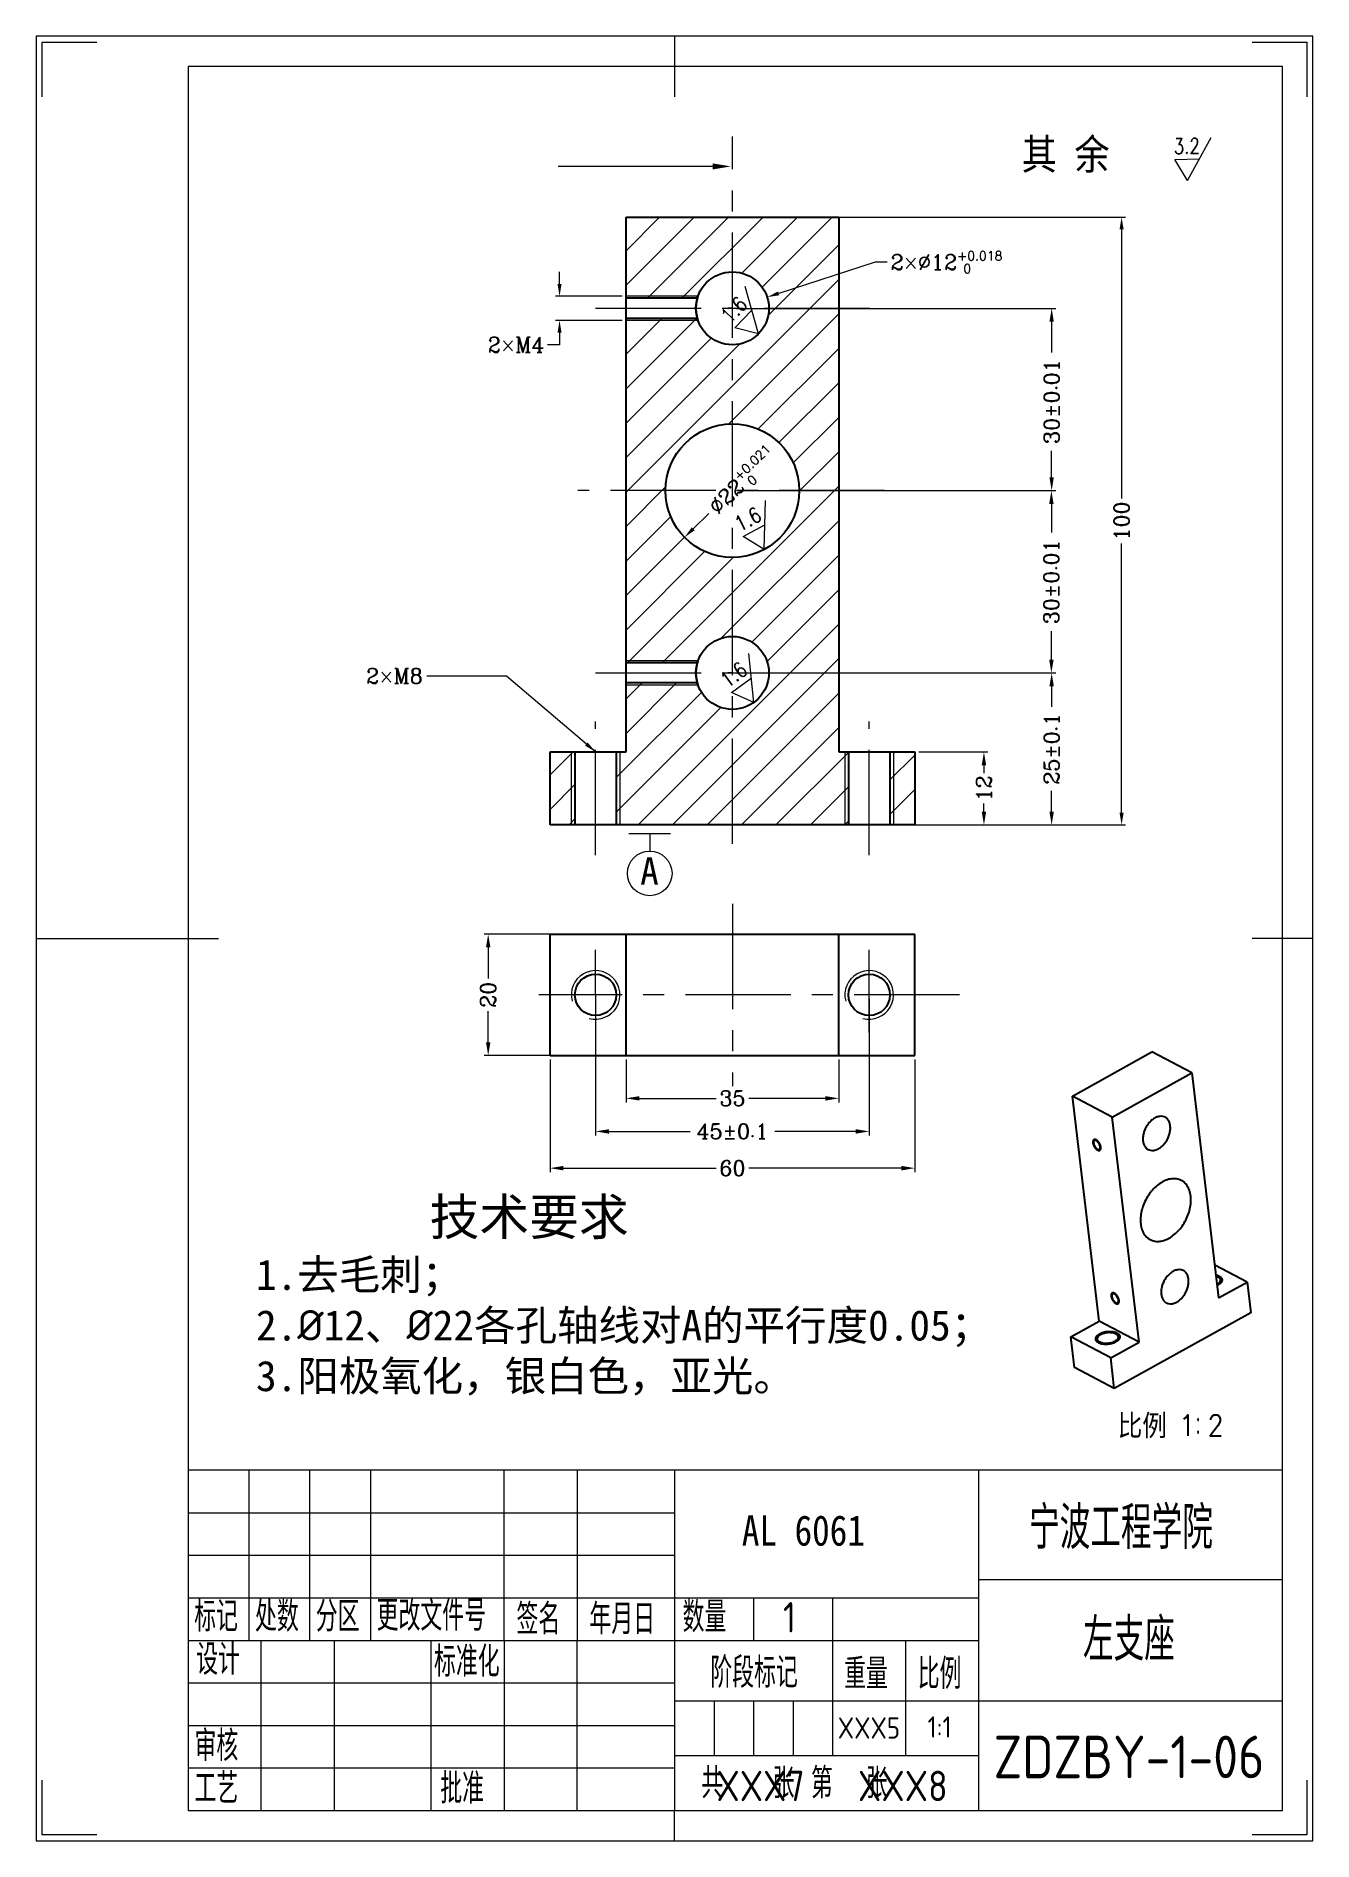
# Model space of a CAD drawing. Header units: millimetres. Extents: x 348 to 7549, y -2121 to -1262.
# Drawn here: x 3531.5 to 3741.5, y -2121.3 to -1824.3 of the extents above; entities that cross this region are included whole.
import ezdxf
from ezdxf.enums import TextEntityAlignment as Align

# ---------------------------------------------------------------- set-up
doc = ezdxf.new("R2010")
doc.units = ezdxf.units.MM
doc.header["$LTSCALE"] = 46.255
doc.header["$PDMODE"] = 3
doc.header["$PDSIZE"] = 8
doc.linetypes.add('CENTER', pattern=[0.6, 0.375, -0.075, 0.075, -0.075])
doc.layers.get('0').update_dxf_attribs({"linetype": 'CONTINUOUS'})
doc.layers.get('Defpoints').update_dxf_attribs({"linetype": 'CONTINUOUS'})
doc.layers.add('02___PRT_ALL_AXES', color=7, linetype='CONTINUOUS')
for name, color, linetype, lineweight in [('dim', 82, 'CONTINUOUS', 9), ('中心线', 2, 'CENTER', 13), ('剖面线', 4, 'CONTINUOUS', 13), ('图框_内框线', 5, 'CONTINUOUS', 13), ('图框_外框线', 7, 'CONTINUOUS', 13), ('图框_标题栏属性', 1, 'CONTINUOUS', 13), ('图框_标题栏文字', 6, 'CONTINUOUS', 13), ('图框_角线', 5, 'CONTINUOUS', 13), ('尺寸线', 80, 'CONTINUOUS', 13), ('文字', 3, 'CONTINUOUS', 13), ('粗实线', 7, 'CONTINUOUS', 20), ('细实线', 20, 'CONTINUOUS', 13)]:
    doc.layers.add(name, color=color, linetype=linetype, lineweight=lineweight)
doc.styles.add('ROMANC', font='romanc.shx', dxfattribs={"bigfont": 'gbcbig.shx'})
doc.styles.get("Standard").update_dxf_attribs({"font": 'txt', "width": 0.85, "bigfont": 'gbcbig.shx'})
doc.styles.add('TXT08', font='txt.shx', dxfattribs={"width": 0.8, "bigfont": 'gbcbig.shx'})
doc.styles.add('宋体', font='SimSun.ttf')
doc.styles.add('工程字', font='gbenor.shx', dxfattribs={"bigfont": 'gbcbig.shx'})
doc.dimstyles.new('YanXiu', dxfattribs={"dimtxt": 2.5, "dimasz": 2.2, "dimexe": 0.66, "dimexo": 0.66, "dimgap": 0.66, "dimtad": 0, "dimtoh": 1, "dimdsep": 46, "dimtxsty": 'ROMANC', "dimcen": 0, "dimclrd": 256, "dimclre": 131, "dimclrt": 42, "dimazin": 2, "dimtfac": 1, "dimtofl": 0, "dimtmove": 0, "dimatfit": 3, "dimfxl": 1, "dimlwd": 5, "dimlwe": 5, "dimarcsym": 0})

msp = doc.modelspace()

# ---------------------------------------------------------------- texts
at = {"color": 2, "linetype": 'Continuous', "insert": (3726.76945, -2051.12165), "char_height": 3.5, "width": 23.8, "attachment_point": 3, "line_spacing_factor": 0.9}
msp.add_mtext('{\\fFangSong|b0|i0|c134|p49;比例 }1：2', dxfattribs=at)
at = {"layer": 'dim', "style": 'TXT08', "width": 0.8}
for s, rotation, p in [('3.2', 1.0876714, (3720.75241, -1842.35153)), ('1.6', 45.6196135, (3646.26389, -1869.29453)), ('1.6', 28.3156907, (3648.55334, -1903.75814)), ('1.6', 36.0068586, (3646.22052, -1929.33198))]:
    msp.add_text(s, height=2.5, rotation=rotation, dxfattribs=at).set_placement(p, align=Align.MIDDLE)
at = {"layer": 'dim', "color": 42, "insert": (3595.08676, -1930.81924), "char_height": 2.5, "attachment_point": 9, "style": 'ROMANC'}
msp.add_mtext('2×M8', dxfattribs=at)
at = {"layer": '中心线', "insert": (3567.649, -2015.57259), "char_height": 8, "width": 128.7625059, "attachment_point": 1, "style": '宋体'}
msp.add_mtext('{\\H0.75x;       技术要求}\\P{\\H0.625x;1.去毛刺；\\P2.\\fISOCPEUR|b0|i0|c0|p34;%%C\\fSimSun|b0|i0|c134|p2;12、\\fISOCPEUR|b0|i0|c0|p34;%%C\\fSimSun|b0|i0|c134|p2;22各孔轴线对A的平行度0.05；\\P3.阳极氧化，银白色，亚光。}', dxfattribs=at)
at = {"layer": '图框_标题栏属性', "style": '工程字'}
for tag, text, p in [('宁波工程学院', 'xxx2', (3709.92754, -2069.32496)), ('左支座', 'xxx3', (3711.24207, -2087.72343)), ('ZDZBY-1-06', 'xxx4', (3711.24207, -2107.43608))]:
    msp.add_attdef(tag, text=text, height=7, dxfattribs=at).set_placement(p, align=Align.MIDDLE)
for tag, text, height, p in [('XXX5', 'xxx5', 3.5, (3668.47334, -2102.67294)), ('1:1', 'xxx6', 3.5, (3680.09553, -2102.51391)), ('XXX7', 'xxx7', 5, (3650.64202, -2112.21422)), ('XXX8', 'xxx8', 5, (3674.04562, -2112.21422))]:
    msp.add_attdef(tag, text=text, height=height, dxfattribs=at).set_placement(p, align=Align.MIDDLE_CENTER)
at = {"layer": '图框_标题栏文字', "style": '工程字'}
for s, p in [('标记', (3557.49501, -2086.81804)), ('处数', (3567.49501, -2086.81804)), ('分区', (3577.49501, -2086.81804)), ('更改文件号', (3587.49501, -2086.66963)), ('签名', (3610.49501, -2087.25676)), ('年月日', (3622.49501, -2087.25676)), ('数量', (3637.82963, -2086.90829)), ('1', (3654.33528, -2086.95146)), ('设计', (3557.82963, -2093.90829)), ('标准化', (3596.93403, -2094.25676)), ('阶段标记', (3642.38578, -2096.05676)), ('重量', (3664.38578, -2096.25676)), ('比例', (3676.49501, -2096.25676)), ('审核', (3557.54008, -2108.10837)), ('工艺', (3557.54008, -2115.10837)), ('批准', (3597.96504, -2115.10837)), ('共   张 第  张', (3640.89573, -2114.25676))]:
    msp.add_text(s, height=5, dxfattribs=at).set_placement(p)
at = {"layer": '文字', "insert": (3693.58762, -1841.209), "char_height": 5, "width": 46.5466241, "attachment_point": 1}
msp.add_mtext('{\\fSimSun|b0|i0|c134|p2;其 余} ', dxfattribs=at)
at = {"layer": '细实线', "insert": (3630.84869, -1959.42165), "char_height": 4.5, "width": 10.3950175, "attachment_point": 1, "style": '宋体'}
msp.add_mtext('A', dxfattribs=at)
at = {"layer": '细实线', "insert": (3647.56836, -2067.66881), "char_height": 5, "width": 34.3182427, "attachment_point": 1}
msp.add_mtext('{\\fFangSong|b0|i0|c134|p49;AL 6061}', dxfattribs=at)

# ---------------------------------------------------------------- blocks, each defined once
blk = doc.blocks.new('*D44')
at = {"layer": 'Defpoints', "color": 0, "transparency": 16777216}
for p in [(3646.02, -1869.06), (3646.02, -1899.06), (3698.53, -1899.06)]:
    blk.add_point(p, dxfattribs=at)
at = {"layer": 'dim', "color": 131, "lineweight": 5, "transparency": 16777216}
for p, q in [((3646.68, -1869.06), (3699.19, -1869.06)), ((3646.68, -1899.06), (3699.19, -1899.06))]:
    blk.add_line(p, q, dxfattribs=at)
at = {"layer": 'dim', "lineweight": 5, "transparency": 16777216}
for p, q in [((3698.53, -1871.26), (3698.53, -1876.31)), ((3698.53, -1896.86), (3698.53, -1892.51))]:
    blk.add_line(p, q, dxfattribs=at)
at = {"layer": 'dim', "transparency": 16777216}
for points in [[(3698.16, -1871.26), (3698.89, -1871.26), (3698.53, -1869.06)], [(3698.16, -1896.86), (3698.89, -1896.86), (3698.53, -1899.06)]]:
    blk.add_solid(points, dxfattribs=at)
at = {"layer": 'dim', "color": 42, "transparency": 16777216, "insert": (3698.53, -1884.41), "char_height": 2.5, "attachment_point": 5, "rotation": 90, "style": 'ROMANC'}
blk.add_mtext('\\A1;30±0.01', dxfattribs=at)
blk = doc.blocks.new('*D45')
at = {"layer": 'Defpoints', "color": 0, "transparency": 16777216}
for p in [(3646.02, -1929.06), (3646.02, -1954.06), (3698.53, -1954.06)]:
    blk.add_point(p, dxfattribs=at)
at = {"layer": 'dim', "color": 131, "lineweight": 5, "transparency": 16777216}
for p, q in [((3646.68, -1929.06), (3699.19, -1929.06)), ((3646.68, -1954.06), (3699.19, -1954.06))]:
    blk.add_line(p, q, dxfattribs=at)
at = {"layer": 'dim', "lineweight": 5, "transparency": 16777216}
for p, q in [((3698.53, -1931.26), (3698.53, -1934.65)), ((3698.53, -1951.86), (3698.53, -1948.47))]:
    blk.add_line(p, q, dxfattribs=at)
at = {"layer": 'dim', "transparency": 16777216}
for points in [[(3698.16, -1931.26), (3698.89, -1931.26), (3698.53, -1929.06)], [(3698.16, -1951.86), (3698.89, -1951.86), (3698.53, -1954.06)]]:
    blk.add_solid(points, dxfattribs=at)
at = {"layer": 'dim', "color": 42, "transparency": 16777216, "insert": (3698.53, -1941.56), "char_height": 2.5, "attachment_point": 5, "rotation": 90, "style": 'ROMANC'}
blk.add_mtext('\\A1;25±0.1', dxfattribs=at)
blk = doc.blocks.new('*D46')
at = {"layer": 'Defpoints', "color": 0, "transparency": 16777216}
for p in [(3676.02, -1942.06), (3676.02, -1954.06), (3687.39, -1954.06)]:
    blk.add_point(p, dxfattribs=at)
at = {"layer": 'dim', "color": 131, "lineweight": 5, "transparency": 16777216}
for p, q in [((3676.68, -1942.06), (3688.05, -1942.06)), ((3676.68, -1954.06), (3688.05, -1954.06))]:
    blk.add_line(p, q, dxfattribs=at)
at = {"layer": 'dim', "lineweight": 5, "transparency": 16777216}
for p, q in [((3687.39, -1944.26), (3687.39, -1945.55)), ((3687.39, -1951.86), (3687.39, -1950.56))]:
    blk.add_line(p, q, dxfattribs=at)
at = {"layer": 'dim', "transparency": 16777216}
for points in [[(3687.02, -1944.26), (3687.76, -1944.26), (3687.39, -1942.06)], [(3687.02, -1951.86), (3687.76, -1951.86), (3687.39, -1954.06)]]:
    blk.add_solid(points, dxfattribs=at)
at = {"layer": 'dim', "color": 42, "transparency": 16777216, "insert": (3687.39, -1948.06), "char_height": 2.5, "attachment_point": 5, "rotation": 90, "style": 'ROMANC'}
blk.add_mtext('12', dxfattribs=at)
blk = doc.blocks.new('*D47')
at = {"layer": 'Defpoints', "color": 0, "transparency": 16777216}
for p in [(3646.02, -1899.06), (3646.02, -1929.06), (3698.48, -1929.06)]:
    blk.add_point(p, dxfattribs=at)
at = {"layer": 'dim', "color": 131, "lineweight": 5, "transparency": 16777216}
for p, q in [((3646.68, -1899.06), (3699.14, -1899.06)), ((3646.68, -1929.06), (3699.14, -1929.06))]:
    blk.add_line(p, q, dxfattribs=at)
at = {"layer": 'dim', "lineweight": 5, "transparency": 16777216}
for p, q in [((3698.48, -1901.26), (3698.48, -1905.95)), ((3698.48, -1926.86), (3698.48, -1922.16))]:
    blk.add_line(p, q, dxfattribs=at)
at = {"layer": 'dim', "transparency": 16777216}
for points in [[(3698.12, -1901.26), (3698.85, -1901.26), (3698.48, -1899.06)], [(3698.12, -1926.86), (3698.85, -1926.86), (3698.48, -1929.06)]]:
    blk.add_solid(points, dxfattribs=at)
at = {"layer": 'dim', "color": 42, "transparency": 16777216, "insert": (3698.48, -1914.06), "char_height": 2.5, "attachment_point": 5, "rotation": 90, "style": 'ROMANC'}
blk.add_mtext('\\A1;30±0.01', dxfattribs=at)
blk = doc.blocks.new('*D48')
at = {"layer": 'Defpoints', "color": 0, "transparency": 16777216}
for p in [(3646.02, -1972.03), (3605.85, -1992.03), (3646.02, -1992.03)]:
    blk.add_point(p, dxfattribs=at)
at = {"layer": 'dim', "color": 131, "lineweight": 5, "transparency": 16777216}
for p, q in [((3645.36, -1972.03), (3605.19, -1972.03)), ((3645.36, -1992.03), (3605.19, -1992.03))]:
    blk.add_line(p, q, dxfattribs=at)
at = {"layer": 'dim', "lineweight": 5, "transparency": 16777216}
for p, q in [((3605.85, -1974.23), (3605.85, -1979.35)), ((3605.85, -1989.83), (3605.85, -1984.72))]:
    blk.add_line(p, q, dxfattribs=at)
at = {"layer": 'dim', "transparency": 16777216}
for points in [[(3605.49, -1974.23), (3606.22, -1974.23), (3605.85, -1972.03)], [(3605.49, -1989.83), (3606.22, -1989.83), (3605.85, -1992.03)]]:
    blk.add_solid(points, dxfattribs=at)
at = {"layer": 'dim', "color": 42, "transparency": 16777216, "insert": (3605.85, -1982.03), "char_height": 2.5, "attachment_point": 5, "rotation": 90, "style": 'ROMANC'}
blk.add_mtext('20', dxfattribs=at)
blk = doc.blocks.new('*D49')
at = {"layer": 'Defpoints', "color": 0, "transparency": 16777216}
for p in [(3628.52, -1992.03), (3663.52, -1992.03), (3663.52, -1999.06)]:
    blk.add_point(p, dxfattribs=at)
at = {"layer": 'dim', "color": 131, "lineweight": 5, "transparency": 16777216}
for p, q in [((3628.52, -1992.69), (3628.52, -1999.72)), ((3663.52, -1992.69), (3663.52, -1999.72))]:
    blk.add_line(p, q, dxfattribs=at)
at = {"layer": 'dim', "lineweight": 5, "transparency": 16777216}
for p, q in [((3630.72, -1999.06), (3643.34, -1999.06)), ((3661.32, -1999.06), (3648.7, -1999.06))]:
    blk.add_line(p, q, dxfattribs=at)
at = {"layer": 'dim', "transparency": 16777216}
for points in [[(3630.72, -1998.7), (3630.72, -1999.43), (3628.52, -1999.06)], [(3661.32, -1998.7), (3661.32, -1999.43), (3663.52, -1999.06)]]:
    blk.add_solid(points, dxfattribs=at)
at = {"layer": 'dim', "color": 42, "transparency": 16777216, "insert": (3646.02, -1999.06), "char_height": 2.5, "attachment_point": 5, "style": 'ROMANC'}
blk.add_mtext('35', dxfattribs=at)
blk = doc.blocks.new('*D50')
at = {"layer": 'Defpoints', "color": 0, "transparency": 16777216}
for p in [(3623.52, -1982.03), (3668.52, -1982.03), (3668.52, -2004.5)]:
    blk.add_point(p, dxfattribs=at)
at = {"layer": 'dim', "color": 131, "lineweight": 5, "transparency": 16777216}
for p, q in [((3623.52, -1982.69), (3623.52, -2005.16)), ((3668.52, -1982.69), (3668.52, -2005.16))]:
    blk.add_line(p, q, dxfattribs=at)
at = {"layer": 'dim', "lineweight": 5, "transparency": 16777216}
for p, q in [((3625.72, -2004.5), (3639.05, -2004.5)), ((3666.32, -2004.5), (3652.99, -2004.5))]:
    blk.add_line(p, q, dxfattribs=at)
at = {"layer": 'dim', "transparency": 16777216}
for points in [[(3625.72, -2004.14), (3625.72, -2004.87), (3623.52, -2004.5)], [(3666.32, -2004.14), (3666.32, -2004.87), (3668.52, -2004.5)]]:
    blk.add_solid(points, dxfattribs=at)
at = {"layer": 'dim', "color": 42, "transparency": 16777216, "insert": (3646.02, -2004.5), "char_height": 2.5, "attachment_point": 5, "style": 'ROMANC'}
blk.add_mtext('\\A1;45±0.1', dxfattribs=at)
blk = doc.blocks.new('*D51')
at = {"layer": 'Defpoints', "color": 0, "transparency": 16777216}
for p in [(3616.02, -1992.03), (3676.02, -1992.03), (3676.02, -2010.55)]:
    blk.add_point(p, dxfattribs=at)
at = {"layer": 'dim', "color": 131, "lineweight": 5, "transparency": 16777216}
for p, q in [((3616.02, -1992.69), (3616.02, -2011.21)), ((3676.02, -1992.69), (3676.02, -2011.21))]:
    blk.add_line(p, q, dxfattribs=at)
at = {"layer": 'dim', "lineweight": 5, "transparency": 16777216}
for p, q in [((3618.22, -2010.55), (3643.34, -2010.55)), ((3673.82, -2010.55), (3648.7, -2010.55))]:
    blk.add_line(p, q, dxfattribs=at)
at = {"layer": 'dim', "transparency": 16777216}
for points in [[(3618.22, -2010.18), (3618.22, -2010.92), (3616.02, -2010.55)], [(3673.82, -2010.18), (3673.82, -2010.92), (3676.02, -2010.55)]]:
    blk.add_solid(points, dxfattribs=at)
at = {"layer": 'dim', "color": 42, "transparency": 16777216, "insert": (3646.02, -2010.55), "char_height": 2.5, "attachment_point": 5, "style": 'ROMANC'}
blk.add_mtext('60', dxfattribs=at)
blk = doc.blocks.new('*D52')
at = {"layer": 'Defpoints', "color": 0, "transparency": 16777216}
for p in [(3646.02, -1854.06), (3645.36, -1954.06), (3710.03, -1954.06)]:
    blk.add_point(p, dxfattribs=at)
at = {"layer": 'dim', "color": 131, "lineweight": 5, "transparency": 16777216}
for p, q in [((3646.68, -1854.06), (3710.69, -1854.06)), ((3646.02, -1954.06), (3710.69, -1954.06))]:
    blk.add_line(p, q, dxfattribs=at)
at = {"layer": 'dim', "lineweight": 5, "transparency": 16777216}
for p, q in [((3710.03, -1856.06), (3710.03, -1900.36)), ((3710.03, -1952.06), (3710.03, -1907.75))]:
    blk.add_line(p, q, dxfattribs=at)
at = {"layer": 'dim', "transparency": 16777216}
for points in [[(3709.7, -1856.06), (3710.37, -1856.06), (3710.03, -1854.06)], [(3709.7, -1952.06), (3710.37, -1952.06), (3710.03, -1954.06)]]:
    blk.add_solid(points, dxfattribs=at)
at = {"layer": 'dim', "color": 42, "transparency": 16777216, "insert": (3710.03, -1904.06), "char_height": 2.5, "attachment_point": 5, "rotation": 90, "style": 'ROMANC'}
blk.add_mtext('100', dxfattribs=at)
blk = doc.blocks.new('*D53')
at = {"layer": 'Defpoints', "color": 0, "transparency": 16777216}
for p in [(3653.9, -1891.38), (3638.14, -1906.73)]:
    blk.add_point(p, dxfattribs=at)
at = {"layer": 'dim', "lineweight": 5, "transparency": 16777216}
blk.add_line((3642.14, -1902.84), (3639.58, -1905.34), dxfattribs=at)
at = {"layer": 'dim', "transparency": 16777216}
blk.add_solid([(3639.34, -1905.1), (3639.81, -1905.58), (3638.14, -1906.73)], dxfattribs=at)
at = {"layer": 'dim', "color": 42, "transparency": 16777216, "insert": (3647.7, -1897.41), "char_height": 2.5, "attachment_point": 5, "rotation": 44.273, "style": 'ROMANC'}
blk.add_mtext('\\A1;∅22{\\H1.500000;\\S+0.021^  0;}', dxfattribs=at)
blk = doc.blocks.new('*D54')
at = {"layer": 'Defpoints', "color": 0, "transparency": 16777216}
for p in [(3651.73, -1867.21), (3640.31, -1870.9)]:
    blk.add_point(p, dxfattribs=at)
at = {"layer": 'dim', "lineweight": 5, "transparency": 16777216}
for p, q in [((3669.48, -1861.47), (3653.63, -1866.59)), ((3671.48, -1861.47), (3669.48, -1861.47))]:
    blk.add_line(p, q, dxfattribs=at)
at = {"layer": 'dim', "transparency": 16777216}
blk.add_solid([(3653.53, -1866.28), (3653.73, -1866.91), (3651.73, -1867.21)], dxfattribs=at)
at = {"layer": 'dim', "color": 42, "transparency": 16777216, "insert": (3681.24, -1861.47), "char_height": 2.5, "attachment_point": 5, "style": 'ROMANC'}
blk.add_mtext('\\A1;2×∅12{\\H1.500000;\\S+0.018^  0;}', dxfattribs=at)
blk = doc.blocks.new('*D55')
at = {"layer": 'Defpoints', "color": 0, "transparency": 16777216}
for p in [(3628.52, -1867.06), (3617.59, -1871.06), (3628.52, -1871.06)]:
    blk.add_point(p, dxfattribs=at)
at = {"layer": 'dim', "lineweight": 5, "transparency": 16777216}
for p, q in [((3617.59, -1865.06), (3617.59, -1863.06)), ((3617.59, -1873.06), (3617.59, -1875.06)), ((3617.59, -1875.06), (3615.59, -1875.06))]:
    blk.add_line(p, q, dxfattribs=at)
at = {"layer": 'dim', "color": 131, "lineweight": 5, "transparency": 16777216}
for p, q in [((3627.86, -1867.06), (3616.93, -1867.06)), ((3627.86, -1871.06), (3616.93, -1871.06))]:
    blk.add_line(p, q, dxfattribs=at)
at = {"layer": 'dim', "transparency": 16777216}
for points in [[(3617.25, -1865.06), (3617.92, -1865.06), (3617.59, -1867.06)], [(3617.25, -1873.06), (3617.92, -1873.06), (3617.59, -1871.06)]]:
    blk.add_solid(points, dxfattribs=at)
at = {"layer": 'dim', "color": 42, "transparency": 16777216, "insert": (3610.44, -1875.06), "char_height": 2.5, "attachment_point": 5, "style": 'ROMANC'}
blk.add_mtext('2×M4', dxfattribs=at)

# ---------------------------------------------------------------- dimensions: what is measured, and where the dimension line sits
at = {"layer": 'dim'}
for base, p1, p2, override, picture, middle in [((3710.03284, -1954.05535), (3646.01949, -1854.05535), (3645.35949, -1954.05535), {"dimasz": 2}, '*D52', (3710.03284, -1904.05535)), ((3698.52659, -1899.05535), (3646.01949, -1869.05535), (3646.01949, -1899.05535), {"dimgap": 0.66, "dimtol": 1, "dimlim": 0, "dimtp": 0.01, "dimtm": 0.01, "dimtfac": 1, "dimtdec": 3, "dimtolj": 1}, '*D44', (3698.52659, -1884.40727)), ((3698.48222, -1929.05535), (3646.01949, -1899.05535), (3646.01949, -1929.05535), {"dimgap": 0.66, "dimtol": 1, "dimlim": 0, "dimtp": 0.01, "dimtm": 0.01, "dimtfac": 1, "dimtdec": 3, "dimtolj": 1}, '*D47', (3698.48222, -1914.05535)), ((3698.52659, -1954.05535), (3646.01949, -1929.05535), (3646.01949, -1954.05535), {"dimgap": 0.66, "dimtol": 1, "dimlim": 0, "dimtp": 0.1, "dimtm": 0.1, "dimtfac": 1, "dimtdec": 3, "dimtolj": 1}, '*D45', (3698.52659, -1941.55535))]:
    dim = msp.add_linear_dim(base=base, p1=p1, p2=p2, angle=90, dimstyle='YanXiu', override=override, dxfattribs=at)
    dim.commit()
    dim.dimension.update_dxf_attribs({"geometry": picture, "text_midpoint": middle, "dimtype": 160})
dim = msp.add_diameter_dim_2p(p1=(3640.31052, -1870.90135), p2=(3651.72845, -1867.20935), text='2×<>', dimstyle='YanXiu', override={"dimasz": 2, "dimgap": 0.66, "dimtol": 1, "dimlim": 0, "dimtp": 0.018, "dimtm": 0, "dimtfac": 0.6, "dimtdec": 3, "dimtolj": 1}, dxfattribs=at)
dim.commit()
dim.dimension.update_dxf_attribs({"geometry": '*D54', "text_midpoint": (3681.24369, -1861.46832), "dimtype": 163})
dim = msp.add_linear_dim(base=(3617.58522, -1871.05535), p1=(3628.51949, -1867.05535), p2=(3628.51949, -1871.05535), angle=90, text='2×M<>', dimstyle='YanXiu', override={"dimasz": 2}, dxfattribs=at)
dim.commit()
dim.dimension.update_dxf_attribs({"geometry": '*D55', "text_midpoint": (3610.44386, -1875.05535)})
dim = msp.add_diameter_dim_2p(p1=(3653.89572, -1891.37649), p2=(3638.14325, -1906.73421), dimstyle='YanXiu', override={"dimasz": 2, "dimgap": 0.66, "dimtol": 1, "dimlim": 0, "dimtp": 0.021, "dimtm": 0, "dimtfac": 0.6, "dimtdec": 3, "dimtolj": 1}, dxfattribs=at)
dim.commit()
dim.dimension.update_dxf_attribs({"geometry": '*D53', "text_midpoint": (3647.70248, -1897.41453), "dimtype": 163})
dim = msp.add_linear_dim(base=(3687.39148, -1954.05535), p1=(3676.01949, -1942.05535), p2=(3676.01949, -1954.05535), angle=90, dimstyle='YanXiu', dxfattribs=at)
dim.commit()
dim.dimension.update_dxf_attribs({"geometry": '*D46', "text_midpoint": (3687.39148, -1948.05535), "dimtype": 160})
dim = msp.add_linear_dim(base=(3605.85458, -1992.03322), p1=(3646.01949, -1972.03322), p2=(3646.01949, -1992.03322), angle=90, dimstyle='YanXiu', dxfattribs=at)
dim.commit()
dim.dimension.update_dxf_attribs({"geometry": '*D48', "text_midpoint": (3605.85458, -1982.03322)})
dim = msp.add_linear_dim(base=(3668.51949, -2004.50483), p1=(3623.51949, -1982.03322), p2=(3668.51949, -1982.03322), dimstyle='YanXiu', override={"dimgap": 0.66, "dimtol": 1, "dimlim": 0, "dimtp": 0.1, "dimtm": 0.1, "dimtfac": 1, "dimtdec": 3, "dimtolj": 1}, dxfattribs=at)
dim.commit()
dim.dimension.update_dxf_attribs({"geometry": '*D50', "text_midpoint": (3646.01949, -2004.50483)})
for base, p1, p2, picture, middle in [((3676.01949, -2010.54958), (3616.01949, -1992.03322), (3676.01949, -1992.03322), '*D51', (3646.01949, -2010.54958)), ((3663.51949, -1999.06457), (3628.51949, -1992.03322), (3663.51949, -1992.03322), '*D49', (3646.01949, -1999.06457))]:
    dim = msp.add_linear_dim(base=base, p1=p1, p2=p2, dimstyle='YanXiu', dxfattribs=at)
    dim.commit()
    dim.dimension.update_dxf_attribs({"geometry": picture, "text_midpoint": middle})

# ---------------------------------------------------------------- hatches: boundary and pattern name
at = {"layer": '剖面线', "linetype": 'Continuous'}
h = msp.add_hatch(dxfattribs=at)
h.set_pattern_fill('A', color=256, scale=4.011471, angle=45, style=0, pattern_type=0)
h.set_pattern_definition([(45, (3445.862, -2320.2284), (-2.83654, 2.83654), [])])
edge = h.paths.add_edge_path()
edge.add_spline(control_points=[(3652.01949, -1869.05535), (3652.01949, -1878.35633), (3642.80859, -1879.64773), (3640.25082, -1870.70535)], knot_values=[0, 0, 0, 0, 1, 1, 1, 1], weights=[1, 0.425896554, 0.425896554, 1], degree=3, periodic=0)
edge.add_spline(control_points=[(3640.25082, -1867.40535), (3642.80859, -1858.46297), (3652.01949, -1859.75437), (3652.01949, -1869.05535)], knot_values=[0, 0, 0, 0, 1, 1, 1, 1], weights=[1, 0.425896554, 0.425896554, 1], degree=3, periodic=0)
edge.add_line((3640.25082, -1867.40535), (3628.51949, -1867.40535))
edge.add_line((3628.51949, -1867.40535), (3628.51949, -1854.05535))
edge.add_line((3628.51949, -1854.05535), (3663.51949, -1854.05535))
edge.add_line((3663.51949, -1854.05535), (3663.51949, -1942.05535))
edge.add_line((3663.51949, -1942.05535), (3665.11949, -1942.05535))
edge.add_line((3665.11949, -1942.05535), (3665.11949, -1954.05535))
edge.add_line((3665.11949, -1954.05535), (3626.91949, -1954.05535))
edge.add_line((3626.91949, -1942.05535), (3626.91949, -1954.05535))
edge.add_line((3626.91949, -1942.05535), (3628.51949, -1942.05535))
edge.add_line((3628.51949, -1942.05535), (3628.51949, -1930.70535))
edge.add_line((3640.25082, -1930.70535), (3628.51949, -1930.70535))
edge.add_spline(control_points=[(3652.01949, -1929.05535), (3652.01949, -1938.35633), (3642.80859, -1939.64773), (3640.25082, -1930.70535)], knot_values=[0, 0, 0, 0, 1, 1, 1, 1], weights=[1, 0.425896554, 0.425896554, 1], degree=3, periodic=0)
edge.add_spline(control_points=[(3640.25082, -1927.40535), (3642.80859, -1918.46297), (3652.01949, -1919.75437), (3652.01949, -1929.05535)], knot_values=[0, 0, 0, 0, 1, 1, 1, 1], weights=[1, 0.425896554, 0.425896554, 1], degree=3, periodic=0)
edge.add_line((3640.25082, -1927.40535), (3628.51949, -1927.40535))
edge.add_line((3628.51949, -1927.40535), (3628.51949, -1870.70535))
edge.add_line((3640.25082, -1870.70535), (3628.51949, -1870.70535))
edge.add_spline(control_points=[(3657.01949, -1899.05535), (3657.01949, -1921.05535), (3635.01949, -1921.05535), (3635.01949, -1899.05535)], knot_values=[0, 0, 0, 0, 1, 1, 1, 1], weights=[1, 0.333333333, 0.333333333, 1], degree=3, periodic=0)
edge.add_spline(control_points=[(3635.01949, -1899.05535), (3635.01949, -1877.05535), (3657.01949, -1877.05535), (3657.01949, -1899.05535)], knot_values=[0, 0, 0, 0, 1, 1, 1, 1], weights=[1, 0.333333333, 0.333333333, 1], degree=3, periodic=0)
edge = h.paths.add_edge_path()
edge.add_line((3676.01949, -1954.05535), (3671.91949, -1954.05535))
edge.add_line((3671.91949, -1942.05535), (3671.91949, -1954.05535))
edge.add_line((3671.91949, -1942.05535), (3676.01949, -1942.05535))
edge.add_line((3676.01949, -1942.05535), (3676.01949, -1954.05535))
h.paths.add_polyline_path([(3620.11949, -1954.05535), (3616.01949, -1954.05535), (3616.01949, -1942.05535), (3620.11949, -1942.05535)])

# ---------------------------------------------------------------- linework, layer by layer
at = {"color": 7, "linetype": 'Continuous'}
for p, q in [((3628.51949, -1867.40535), (3628.51949, -1854.05535)), ((3628.51949, -1854.05535), (3663.51949, -1854.05535)), ((3628.51949, -1942.05535), (3628.51949, -1854.05535)), ((3628.51949, -1854.05535), (3663.51949, -1854.05535)), ((3663.51949, -1854.05535), (3663.51949, -1942.05535)), ((3663.51949, -1854.05535), (3663.51949, -1942.05535)), ((3640.25082, -1867.40535), (3628.51949, -1867.40535)), ((3640.25082, -1867.40535), (3628.51949, -1867.40535)), ((3628.51949, -1927.40535), (3628.51949, -1870.70535)), ((3640.25082, -1870.70535), (3628.51949, -1870.70535)), ((3640.25082, -1870.70535), (3628.51949, -1870.70535)), ((3640.25082, -1927.40535), (3628.51949, -1927.40535)), ((3640.25082, -1927.40535), (3628.51949, -1927.40535)), ((3628.51949, -1942.05535), (3628.51949, -1930.70535)), ((3640.25082, -1930.70535), (3628.51949, -1930.70535)), ((3640.25082, -1930.70535), (3628.51949, -1930.70535)), ((3616.01949, -1954.05535), (3616.01949, -1942.05535)), ((3616.01949, -1942.05535), (3620.11949, -1942.05535)), ((3616.01949, -1942.05535), (3628.51949, -1942.05535)), ((3616.01949, -1954.05535), (3616.01949, -1942.05535)), ((3620.11949, -1942.05535), (3620.11949, -1954.05535)), ((3620.11949, -1942.05535), (3620.11949, -1954.05535)), ((3626.91949, -1942.05535), (3626.91949, -1954.05535)), ((3626.91949, -1942.05535), (3628.51949, -1942.05535)), ((3626.91949, -1942.05535), (3626.91949, -1954.05535)), ((3663.51949, -1942.05535), (3665.11949, -1942.05535)), ((3663.51949, -1942.05535), (3676.01949, -1942.05535)), ((3665.11949, -1942.05535), (3665.11949, -1954.05535)), ((3665.11949, -1942.05535), (3665.11949, -1954.05535)), ((3671.91949, -1942.05535), (3671.91949, -1954.05535)), ((3671.91949, -1942.05535), (3676.01949, -1942.05535)), ((3671.91949, -1942.05535), (3671.91949, -1954.05535)), ((3676.01949, -1942.05535), (3676.01949, -1954.05535)), ((3676.01949, -1942.05535), (3676.01949, -1954.05535)), ((3620.11949, -1954.05535), (3616.01949, -1954.05535)), ((3676.01949, -1954.05535), (3616.01949, -1954.05535)), ((3665.11949, -1954.05535), (3626.91949, -1954.05535)), ((3676.01949, -1954.05535), (3671.91949, -1954.05535))]:
    msp.add_line(p, q, dxfattribs=at)
for centre, radius in [((3646.01949, -1869.05535), 6), ((3646.01949, -1899.05535), 11), ((3646.01949, -1929.05535), 6)]:
    msp.add_circle(centre, radius, dxfattribs=at)
at = {"color": 2, "linetype": 'Continuous'}
for points, start_tangent, end_tangent in [([(3640.25093, -1867.40499), (3640.27582, -1867.32031), (3640.33934, -1867.12248), (3640.36263, -1867.05535), (3640.33929, -1867.12264), (3640.27568, -1867.3208), (3640.18916, -1867.63856), (3640.10326, -1868.05624), (3640.04142, -1868.54273), (3640.01949, -1869.05535)], (0.275063298, 0.961426119), (0, -1)), ([(3640.01949, -1869.05535), (3640.04145, -1869.56823), (3640.10334, -1870.05498), (3640.18923, -1870.47243), (3640.27576, -1870.79019), (3640.33931, -1870.98812), (3640.36263, -1871.05535), (3640.33933, -1870.98819), (3640.27579, -1870.79029), (3640.25092, -1870.70569)], (0, -1), (-0.275067826, 0.961424823)), ([(3640.25093, -1927.40499), (3640.27582, -1927.32031), (3640.33934, -1927.12248), (3640.36263, -1927.05535), (3640.33929, -1927.12264), (3640.27568, -1927.3208), (3640.18916, -1927.63856), (3640.10326, -1928.05624), (3640.04142, -1928.54273), (3640.01949, -1929.05535)], (0.275063298, 0.961426119), (0, -1)), ([(3640.01949, -1929.05535), (3640.04145, -1929.56823), (3640.10334, -1930.05498), (3640.18923, -1930.47243), (3640.27576, -1930.79019), (3640.33931, -1930.98812), (3640.36263, -1931.05535), (3640.33933, -1930.98819), (3640.27579, -1930.79029), (3640.25092, -1930.70569)], (0, -1), (-0.275067826, 0.961424823)), ([(3706.62304, -2007.08421), (3706.60706, -2006.99923), (3706.59907, -2006.95674), (3706.59107, -2006.91425), (3706.57713, -2006.87008), (3706.56319, -2006.82592), (3706.54925, -2006.78176), (3706.53531, -2006.7376), (3706.51596, -2006.69345), (3706.4966, -2006.6493), (3706.47724, -2006.60515), (3706.45788, -2006.561), (3706.43338, -2006.51781), (3706.40888, -2006.47462), (3706.38438, -2006.43143), (3706.35987, -2006.38824), (3706.33202, -2006.34917), (3706.30416, -2006.3101), (3706.2763, -2006.27103), (3706.24844, -2006.23195), (3706.2179, -2006.19771), (3706.18736, -2006.16346), (3706.15681, -2006.12922), (3706.12627, -2006.09498), (3706.09421, -2006.06686), (3706.06214, -2006.03875), (3706.03008, -2006.01063), (3705.99801, -2005.98252), (3705.96507, -2005.96131), (3705.93214, -2005.94009), (3705.8992, -2005.91888), (3705.88273, -2005.90827), (3705.86626, -2005.89767), (3705.85056, -2005.89128), (3705.83486, -2005.8849), (3705.80345, -2005.87214), (3705.77205, -2005.85937), (3705.75634, -2005.85299), (3705.74064, -2005.84661), (3705.72601, -2005.84448), (3705.71139, -2005.84234), (3705.68213, -2005.83807), (3705.65288, -2005.83381), (3705.63825, -2005.83167), (3705.62363, -2005.82954), (3705.61063, -2005.83173), (3705.59764, -2005.83393), (3705.57165, -2005.83832), (3705.54566, -2005.84271), (3705.53266, -2005.84491), (3705.51967, -2005.8471), (3705.50863, -2005.8537), (3705.49759, -2005.86029), (3705.47551, -2005.87348), (3705.45343, -2005.88667), (3705.44239, -2005.89326), (3705.43135, -2005.89986), (3705.42308, -2005.91037), (3705.4148, -2005.92088), (3705.39824, -2005.9419), (3705.38169, -2005.96292), (3705.37341, -2005.97343), (3705.36513, -2005.98394), (3705.35972, -2005.99804), (3705.35431, -2006.01215), (3705.34348, -2006.04036), (3705.33265, -2006.06857), (3705.32723, -2006.08267), (3705.32182, -2006.09678), (3705.31948, -2006.11394), (3705.31713, -2006.1311), (3705.31244, -2006.16543), (3705.30775, -2006.19975), (3705.30541, -2006.21691), (3705.30306, -2006.23407), (3705.30392, -2006.25401), (3705.30477, -2006.27394), (3705.30649, -2006.3138), (3705.30992, -2006.39353)], (-0.184854664, 0.982765869), (0.042956539, -0.999076942)), ([(3705.30992, -2006.39353), (3705.3259, -2006.47851), (3705.33389, -2006.52101), (3705.34189, -2006.5635), (3705.35583, -2006.60766), (3705.36977, -2006.65182), (3705.38371, -2006.69599), (3705.39765, -2006.74015), (3705.41701, -2006.7843), (3705.43636, -2006.82845), (3705.45572, -2006.8726), (3705.47508, -2006.91675), (3705.49958, -2006.95994), (3705.52408, -2007.00312), (3705.54858, -2007.04631), (3705.57309, -2007.0895), (3705.60094, -2007.12857), (3705.6288, -2007.16765), (3705.65666, -2007.20672), (3705.68452, -2007.24579), (3705.71506, -2007.28003), (3705.7456, -2007.31428), (3705.77615, -2007.34852), (3705.80669, -2007.38277), (3705.83876, -2007.41088), (3705.87082, -2007.439), (3705.90288, -2007.46711), (3705.93495, -2007.49522), (3705.96789, -2007.51644), (3706.00082, -2007.53765), (3706.03376, -2007.55886), (3706.05023, -2007.56947), (3706.0667, -2007.58008), (3706.0824, -2007.58646), (3706.09811, -2007.59284), (3706.12951, -2007.60561), (3706.16091, -2007.61837), (3706.17662, -2007.62475), (3706.19232, -2007.63113), (3706.20695, -2007.63327), (3706.22157, -2007.6354), (3706.25083, -2007.63967), (3706.28008, -2007.64394), (3706.29471, -2007.64607), (3706.30934, -2007.64821), (3706.32233, -2007.64601), (3706.33532, -2007.64381), (3706.36131, -2007.63942), (3706.3873, -2007.63503), (3706.4003, -2007.63284), (3706.41329, -2007.63064), (3706.42433, -2007.62405), (3706.43537, -2007.61745), (3706.45745, -2007.60426), (3706.47953, -2007.59108), (3706.49057, -2007.58448), (3706.50161, -2007.57789), (3706.50988, -2007.56738), (3706.51816, -2007.55687), (3706.53472, -2007.53585), (3706.55127, -2007.51483), (3706.55955, -2007.50432), (3706.56783, -2007.4938), (3706.57324, -2007.4797), (3706.57865, -2007.4656), (3706.58948, -2007.43739), (3706.60031, -2007.40918), (3706.60573, -2007.39507), (3706.61114, -2007.38097), (3706.61349, -2007.3638), (3706.61583, -2007.34664), (3706.62052, -2007.31232), (3706.62521, -2007.27799), (3706.62755, -2007.26083), (3706.6299, -2007.24367), (3706.62904, -2007.22374), (3706.62819, -2007.20381), (3706.62647, -2007.16394), (3706.62304, -2007.08421)], (0.184854664, -0.982765869), (-0.042956539, 0.999076942)), ([(3725.53947, -2028.10494), (3725.73127, -2028.16057), (3725.82717, -2028.18838), (3725.85114, -2028.19533), (3725.87512, -2028.20228), (3725.91646, -2028.22153), (3725.95698, -2028.24144), (3725.9975, -2028.26136), (3726.07854, -2028.30119), (3726.11906, -2028.3211), (3726.13932, -2028.33106), (3726.15958, -2028.34102), (3726.19224, -2028.36477), (3726.22264, -2028.38961), (3726.28346, -2028.4393), (3726.34427, -2028.48899), (3726.37467, -2028.51383), (3726.38796, -2028.52689), (3726.39742, -2028.54122), (3726.41634, -2028.56987), (3726.43526, -2028.59852), (3726.47309, -2028.65582), (3726.49201, -2028.68448), (3726.51093, -2028.71313), (3726.52957, -2028.77434), (3726.54272, -2028.83667), (3726.55587, -2028.899), (3726.5634, -2028.96183), (3726.55734, -2028.9941), (3726.55127, -2029.02637), (3726.53914, -2029.09091), (3726.53308, -2029.12318), (3726.52702, -2029.15545), (3726.52398, -2029.17159), (3726.51683, -2029.18761), (3726.4984, -2029.21953), (3726.46154, -2029.28336), (3726.42468, -2029.3472), (3726.40625, -2029.37912), (3726.38526, -2029.41064), (3726.37028, -2029.42571), (3726.3553, -2029.44077), (3726.32533, -2029.47089), (3726.26541, -2029.53114), (3726.23545, -2029.56127), (3726.20548, -2029.5914), (3726.17433, -2029.62121), (3726.15397, -2029.63485), (3726.13361, -2029.6485), (3726.05218, -2029.70308), (3725.88931, -2029.81225)], (0.96042927, -0.278523999), (-0.830662491, -0.556776279)), ([(3709.62965, -2032.3204), (3709.61367, -2032.23542), (3709.60568, -2032.19292), (3709.59768, -2032.15043), (3709.58374, -2032.10627), (3709.5698, -2032.06211), (3709.55586, -2032.01795), (3709.54192, -2031.97378), (3709.52257, -2031.92963), (3709.50321, -2031.88548), (3709.48385, -2031.84133), (3709.46449, -2031.79718), (3709.43999, -2031.754), (3709.41549, -2031.71081), (3709.39099, -2031.66762), (3709.36648, -2031.62443), (3709.33863, -2031.58536), (3709.31077, -2031.54628), (3709.28291, -2031.50721), (3709.25505, -2031.46814), (3709.22451, -2031.4339), (3709.19397, -2031.39965), (3709.16342, -2031.36541), (3709.13288, -2031.33116), (3709.10082, -2031.30305), (3709.06875, -2031.27493), (3709.03669, -2031.24682), (3709.00462, -2031.21871), (3708.97168, -2031.19749), (3708.93875, -2031.17628), (3708.90581, -2031.15507), (3708.88934, -2031.14446), (3708.87287, -2031.13385), (3708.85717, -2031.12747), (3708.84147, -2031.12109), (3708.81006, -2031.10832), (3708.77866, -2031.09556), (3708.76295, -2031.08918), (3708.74725, -2031.0828), (3708.73262, -2031.08066), (3708.718, -2031.07853), (3708.68874, -2031.07426), (3708.65949, -2031.06999), (3708.64486, -2031.06786), (3708.63024, -2031.06573), (3708.61724, -2031.06792), (3708.60425, -2031.07012), (3708.57826, -2031.07451), (3708.55227, -2031.0789), (3708.53927, -2031.0811), (3708.52628, -2031.08329), (3708.51524, -2031.08988), (3708.5042, -2031.09648), (3708.48212, -2031.10967), (3708.46004, -2031.12285), (3708.449, -2031.12945), (3708.43796, -2031.13604), (3708.42969, -2031.14655), (3708.42141, -2031.15706), (3708.40485, -2031.17808), (3708.3883, -2031.1991), (3708.38002, -2031.20962), (3708.37174, -2031.22013), (3708.36633, -2031.23423), (3708.36092, -2031.24834), (3708.35009, -2031.27654), (3708.33926, -2031.30475), (3708.33384, -2031.31886), (3708.32843, -2031.33296), (3708.32609, -2031.35013), (3708.32374, -2031.36729), (3708.31905, -2031.40161), (3708.31436, -2031.43594), (3708.31202, -2031.4531), (3708.30967, -2031.47026), (3708.31053, -2031.49019), (3708.31138, -2031.51012), (3708.3131, -2031.54999), (3708.31653, -2031.62972)], (-0.184854664, 0.982765869), (0.042956539, -0.999076942)), ([(3725.88931, -2029.81225), (3725.82555, -2029.84649), (3725.80924, -2029.85484), (3725.79004, -2029.86448), (3725.77003, -2029.87436), (3725.75127, -2029.88345)], (-0.876233614, -0.481886557), (-0.899974463, -0.435942617)), ([(3708.31653, -2031.62972), (3708.33251, -2031.7147), (3708.3405, -2031.75719), (3708.3485, -2031.79969), (3708.36244, -2031.84385), (3708.37638, -2031.88801), (3708.39032, -2031.93217), (3708.40426, -2031.97633), (3708.42362, -2032.02048), (3708.44297, -2032.06463), (3708.46233, -2032.10878), (3708.48169, -2032.15293), (3708.50619, -2032.19612), (3708.53069, -2032.23931), (3708.55519, -2032.2825), (3708.5797, -2032.32569), (3708.60755, -2032.36476), (3708.63541, -2032.40383), (3708.66327, -2032.4429), (3708.69113, -2032.48198), (3708.72167, -2032.51622), (3708.75221, -2032.55047), (3708.78276, -2032.58471), (3708.8133, -2032.61896), (3708.84537, -2032.64707), (3708.87743, -2032.67518), (3708.90949, -2032.7033), (3708.94156, -2032.73141), (3708.9745, -2032.75262), (3709.00743, -2032.77384), (3709.04037, -2032.79505), (3709.05684, -2032.80566), (3709.07331, -2032.81626), (3709.08901, -2032.82265), (3709.10472, -2032.82903), (3709.13612, -2032.84179), (3709.16752, -2032.85456), (3709.18323, -2032.86094), (3709.19893, -2032.86732), (3709.21356, -2032.86945), (3709.22818, -2032.87159), (3709.25744, -2032.87586), (3709.28669, -2032.88012), (3709.30132, -2032.88226), (3709.31595, -2032.88439), (3709.32894, -2032.8822), (3709.34193, -2032.88), (3709.36792, -2032.87561), (3709.39391, -2032.87122), (3709.40691, -2032.86902), (3709.4199, -2032.86683), (3709.43094, -2032.86023), (3709.44198, -2032.85364), (3709.46406, -2032.84045), (3709.48614, -2032.82726), (3709.49718, -2032.82067), (3709.50822, -2032.81407), (3709.51649, -2032.80356), (3709.52477, -2032.79305), (3709.54133, -2032.77203), (3709.55788, -2032.75101), (3709.56616, -2032.7405), (3709.57444, -2032.72999), (3709.57985, -2032.71589), (3709.58527, -2032.70178), (3709.59609, -2032.67357), (3709.60692, -2032.64536), (3709.61234, -2032.63126), (3709.61775, -2032.61715), (3709.6201, -2032.59999), (3709.62244, -2032.58283), (3709.62713, -2032.5485), (3709.63182, -2032.51418), (3709.63416, -2032.49702), (3709.63651, -2032.47986), (3709.63565, -2032.45992), (3709.6348, -2032.43999), (3709.63308, -2032.40013), (3709.62965, -2032.3204)], (0.184854664, -0.982765869), (-0.042956539, 0.999076942)), ([(3706.44244, -2037.79238), (3706.60015, -2037.71815), (3706.679, -2037.68103), (3706.71843, -2037.66247), (3706.75786, -2037.64391), (3706.80204, -2037.62934), (3706.84621, -2037.61478), (3706.93457, -2037.58565), (3707.02293, -2037.55652), (3707.0671, -2037.54196), (3707.11128, -2037.5274), (3707.15853, -2037.51738), (3707.20577, -2037.50737), (3707.30026, -2037.48734), (3707.39476, -2037.46731), (3707.442, -2037.4573), (3707.48925, -2037.44729), (3707.53863, -2037.44216), (3707.58801, -2037.43703), (3707.68677, -2037.42678), (3707.78553, -2037.41653), (3707.83491, -2037.4114), (3707.88429, -2037.40627), (3707.93219, -2037.40641), (3707.9801, -2037.40654), (3708.07591, -2037.40681), (3708.17173, -2037.40708), (3708.21963, -2037.40722), (3708.26754, -2037.40735), (3708.31301, -2037.41261), (3708.35848, -2037.41787), (3708.44941, -2037.42838), (3708.54035, -2037.43889), (3708.58582, -2037.44415), (3708.63129, -2037.44941), (3708.67259, -2037.45958), (3708.71389, -2037.46976), (3708.79649, -2037.49012), (3708.87909, -2037.51047), (3708.92038, -2037.52065), (3708.96168, -2037.53083), (3708.99781, -2037.54584), (3709.03395, -2037.56086), (3709.10621, -2037.59088), (3709.17847, -2037.62091), (3709.2146, -2037.63592), (3709.23267, -2037.64343), (3709.25073, -2037.65093), (3709.26489, -2037.66031), (3709.27905, -2037.66968), (3709.30738, -2037.68843), (3709.36402, -2037.72593), (3709.42067, -2037.76343), (3709.44899, -2037.78218), (3709.46315, -2037.79156), (3709.47731, -2037.80093), (3709.48737, -2037.81193), (3709.49744, -2037.82293), (3709.51756, -2037.84493), (3709.55781, -2037.88893), (3709.59806, -2037.93292), (3709.61818, -2037.95492), (3709.62825, -2037.96592), (3709.63831, -2037.97692), (3709.64389, -2037.98912), (3709.64947, -2038.00133), (3709.66063, -2038.02573), (3709.68295, -2038.07455), (3709.70527, -2038.12337), (3709.71643, -2038.14777), (3709.72201, -2038.15998), (3709.72759, -2038.17218), (3709.72845, -2038.18536), (3709.72931, -2038.19854), (3709.73103, -2038.2249), (3709.73446, -2038.27761), (3709.73789, -2038.33033), (3709.73961, -2038.35669), (3709.74047, -2038.36987), (3709.74133, -2038.38304), (3709.7374, -2038.39624), (3709.73348, -2038.40943), (3709.72562, -2038.43581), (3709.70992, -2038.48857), (3709.69421, -2038.54134), (3709.68636, -2038.56772), (3709.68243, -2038.58091), (3709.67851, -2038.5941), (3709.67, -2038.60703), (3709.6615, -2038.61995), (3709.64449, -2038.64581), (3709.61047, -2038.69751), (3709.57646, -2038.74922), (3709.55945, -2038.77507), (3709.55095, -2038.788), (3709.54244, -2038.80093), (3709.52968, -2038.8131), (3709.51693, -2038.82527), (3709.49141, -2038.84961), (3709.44038, -2038.89829), (3709.38935, -2038.94696), (3709.36383, -2038.9713), (3709.35107, -2038.98347), (3709.33832, -2038.99564), (3709.32146, -2039.00678), (3709.30461, -2039.01791), (3709.27091, -2039.04017), (3709.2035, -2039.0847), (3709.06869, -2039.17375)], (0.904772738, 0.425894696), (-0.83439349, -0.551169216)), ([(3709.06869, -2039.17375), (3708.91098, -2039.24799), (3708.83213, -2039.2851), (3708.7927, -2039.30366), (3708.75327, -2039.32222), (3708.70909, -2039.33679), (3708.66492, -2039.35135), (3708.57656, -2039.38048), (3708.4882, -2039.40961), (3708.44403, -2039.42417), (3708.39985, -2039.43873), (3708.3526, -2039.44875), (3708.30536, -2039.45876), (3708.21087, -2039.47879), (3708.11637, -2039.49882), (3708.06913, -2039.50883), (3708.02188, -2039.51885), (3707.9725, -2039.52397), (3707.92312, -2039.5291), (3707.82436, -2039.53935), (3707.7256, -2039.54961), (3707.67622, -2039.55473), (3707.62684, -2039.55986), (3707.57894, -2039.55972), (3707.53103, -2039.55959), (3707.43522, -2039.55932), (3707.3394, -2039.55905), (3707.2915, -2039.55891), (3707.24359, -2039.55878), (3707.19812, -2039.55352), (3707.15265, -2039.54827), (3707.06172, -2039.53775), (3706.97078, -2039.52724), (3706.92531, -2039.52198), (3706.87984, -2039.51673), (3706.83854, -2039.50655), (3706.79724, -2039.49637), (3706.71464, -2039.47601), (3706.63204, -2039.45566), (3706.59075, -2039.44548), (3706.54945, -2039.4353), (3706.51332, -2039.42029), (3706.47718, -2039.40527), (3706.40492, -2039.37525), (3706.33266, -2039.34522), (3706.29653, -2039.33021), (3706.27846, -2039.32271), (3706.2604, -2039.3152), (3706.24624, -2039.30582), (3706.23208, -2039.29645), (3706.20375, -2039.2777), (3706.14711, -2039.2402), (3706.09046, -2039.2027), (3706.06214, -2039.18395), (3706.04798, -2039.17457), (3706.03382, -2039.1652), (3706.02376, -2039.1542), (3706.0137, -2039.1432), (3705.99357, -2039.1212), (3705.95332, -2039.0772), (3705.91307, -2039.03321), (3705.89295, -2039.01121), (3705.88288, -2039.00021), (3705.87282, -2038.98921), (3705.86724, -2038.97701), (3705.86166, -2038.9648), (3705.8505, -2038.9404), (3705.82818, -2038.89158), (3705.80586, -2038.84276), (3705.7947, -2038.81836), (3705.78912, -2038.80615), (3705.78354, -2038.79395), (3705.78268, -2038.78077), (3705.78182, -2038.76759), (3705.7801, -2038.74123), (3705.77667, -2038.68852), (3705.77324, -2038.6358), (3705.77152, -2038.60944), (3705.77066, -2038.59627), (3705.7698, -2038.58309), (3705.77373, -2038.5699), (3705.77765, -2038.5567), (3705.78551, -2038.53032), (3705.80121, -2038.47756), (3705.81692, -2038.42479), (3705.82477, -2038.39841), (3705.8287, -2038.38522), (3705.83262, -2038.37203), (3705.84113, -2038.3591), (3705.84963, -2038.34618), (3705.86664, -2038.32032), (3705.90066, -2038.26862), (3705.93467, -2038.21691), (3705.95168, -2038.19106), (3705.96018, -2038.17813), (3705.96869, -2038.16521), (3705.98145, -2038.15304), (3705.9942, -2038.14087), (3706.01972, -2038.11653), (3706.07075, -2038.06785), (3706.12178, -2038.01917), (3706.1473, -2037.99483), (3706.16006, -2037.98266), (3706.17281, -2037.97049), (3706.18967, -2037.95935), (3706.20652, -2037.94822), (3706.24022, -2037.92596), (3706.30763, -2037.88143), (3706.44244, -2037.79238)], (-0.904772738, -0.425894696), (0.83439349, 0.551169216))]:
    msp.add_spline(points, degree=3, dxfattribs=dict(at, start_tangent=start_tangent, end_tangent=end_tangent))
at = {"layer": '02___PRT_ALL_AXES', "color": 7, "linetype": 'Continuous'}
for p, q in [((3616.01949, -1992.03322), (3616.01949, -1972.03322)), ((3616.01949, -1972.03322), (3676.01949, -1972.03322)), ((3628.51949, -1992.03322), (3628.51949, -1972.03322)), ((3663.51949, -1992.03322), (3663.51949, -1972.03322)), ((3676.01949, -1992.03322), (3676.01949, -1972.03322)), ((3616.01949, -1992.03322), (3676.01949, -1992.03322)), ((3701.93201, -1998.70312), (3715.01471, -1991.42195)), ((3721.58035, -1994.87536), (3715.01471, -1991.42195)), ((3708.49764, -2002.15653), (3721.58035, -1994.87536)), ((3721.58035, -1994.87536), (3725.99004, -2031.88844)), ((3706.34171, -2035.71619), (3701.93201, -1998.70312)), ((3708.49764, -2002.15653), (3701.93201, -1998.70312)), ((3712.90734, -2039.16961), (3708.49764, -2002.15653)), ((3730.66244, -2029.28802), (3725.34715, -2026.49227)), ((3725.99004, -2031.88844), (3730.66244, -2029.28802)), ((3730.66244, -2029.28802), (3731.26376, -2034.33526)), ((3731.26376, -2034.33526), (3708.83627, -2046.81726)), ((3701.66931, -2038.31661), (3706.34171, -2035.71619)), ((3712.90734, -2039.16961), (3706.34171, -2035.71619)), ((3708.23495, -2041.77002), (3701.66931, -2038.31661)), ((3702.27063, -2043.36385), (3701.66931, -2038.31661)), ((3708.23495, -2041.77002), (3712.90734, -2039.16961)), ((3708.83627, -2046.81726), (3708.23495, -2041.77002)), ((3708.83627, -2046.81726), (3702.27063, -2043.36385))]:
    msp.add_line(p, q, dxfattribs=at)
for centre in [(3623.51949, -1982.03322), (3668.51949, -1982.03322)]:
    msp.add_circle(centre, 3.4, dxfattribs=at)
for points, start_tangent, end_tangent in [([(3717.18756, -2002.17017), (3716.81724, -2002.03904), (3716.30482, -2002.02275), (3715.76251, -2002.16932), (3715.22185, -2002.47023), (3714.71424, -2002.90799), (3714.26918, -2003.45716), (3713.91255, -2004.08582), (3713.66507, -2004.75744), (3713.54112, -2005.43298), (3713.5479, -2006.0732)], (-0.885503199, 0.46463328), (0.118302212, -0.992977637)), ([(3714.39374, -2007.47982), (3714.76406, -2007.61095), (3715.27648, -2007.62724), (3715.81878, -2007.48067), (3716.35945, -2007.17976), (3716.86706, -2006.742), (3717.31211, -2006.19283), (3717.66875, -2005.56417), (3717.91623, -2004.89255), (3718.04018, -2004.21701), (3718.0334, -2003.57679)], (0.885503199, -0.46463328), (-0.118302212, 0.992977637)), ([(3718.0334, -2003.57679), (3717.89627, -2003.00912), (3717.63678, -2002.54698), (3717.27, -2002.21723), (3717.18756, -2002.17017)], (-0.118302212, 0.992977637), (-0.885503199, 0.46463328)), ([(3705.5652, -2006.01816), (3705.54928, -2006.02781), (3705.4661, -2006.12399), (3705.42346, -2006.26999), (3705.42482, -2006.45397)], (-0.876943479, -0.480593524), (0.118302212, -0.992977637)), ([(3705.42482, -2006.45397), (3705.47005, -2006.66103), (3705.5555, -2006.8744), (3705.67425, -2007.07678), (3705.81667, -2007.2518), (3705.97123, -2007.38526), (3706.12541, -2007.46635), (3706.26671, -2007.48851), (3706.36776, -2007.45958)], (0.118302212, -0.992977637), (0.876943479, 0.480593524)), ([(3706.50815, -2007.02378), (3706.46291, -2006.81672), (3706.37746, -2006.60335), (3706.25871, -2006.40096), (3706.11629, -2006.22595), (3705.96173, -2006.09249), (3705.80755, -2006.01139), (3705.66625, -2005.98924), (3705.5652, -2006.01816)], (-0.118302212, 0.992977637), (-0.876943479, -0.480593524)), ([(3706.36776, -2007.45958), (3706.38368, -2007.44993), (3706.46686, -2007.35375), (3706.5095, -2007.20776), (3706.50815, -2007.02378)], (0.876943479, 0.480593524), (-0.118302212, 0.992977637)), ([(3713.5479, -2006.0732), (3713.68502, -2006.64087), (3713.94452, -2007.10301), (3714.3113, -2007.43275), (3714.39374, -2007.47982)], (0.118302212, -0.992977637), (0.885503199, -0.46463328)), ([(3719.85381, -2012.5753), (3719.63559, -2012.47361), (3718.87244, -2012.29212), (3718.04031, -2012.33575), (3717.17555, -2012.6026), (3716.31597, -2013.081), (3715.49913, -2013.75004), (3714.76074, -2014.58049), (3714.13305, -2015.53605), (3713.64352, -2016.57495), (3713.31352, -2017.65179), (3713.15749, -2018.71952), (3713.18225, -2019.73145)], (-0.884799769, 0.465971426), (0.118302212, -0.992977637)), ([(3721.40566, -2015.15472), (3721.20121, -2014.2428), (3720.82599, -2013.47074), (3720.2964, -2012.87229), (3719.85381, -2012.5753)], (-0.118302212, 0.992977637), (-0.884799769, 0.465971426)), ([(3714.7341, -2022.31087), (3714.95232, -2022.41256), (3715.71546, -2022.59405), (3716.5476, -2022.55042), (3717.41236, -2022.28358), (3718.27194, -2021.80518), (3719.08877, -2021.13613), (3719.82717, -2020.30569), (3720.45485, -2019.35013), (3720.94439, -2018.31123), (3721.27438, -2017.23438), (3721.43041, -2016.16666), (3721.40566, -2015.15472)], (0.884799769, -0.465971426), (-0.118302212, 0.992977637)), ([(3713.18225, -2019.73145), (3713.3867, -2020.64338), (3713.76192, -2021.41544), (3714.29151, -2022.01388), (3714.7341, -2022.31087)], (0.118302212, -0.992977637), (0.884799769, -0.465971426)), ([(3720.19417, -2027.40635), (3719.82385, -2027.27523), (3719.31143, -2027.25894), (3718.76912, -2027.40551), (3718.22846, -2027.70642), (3717.72085, -2028.14417), (3717.27579, -2028.69334), (3716.91916, -2029.322), (3716.67168, -2029.99362), (3716.54773, -2030.66917), (3716.55451, -2031.30938)], (-0.885503199, 0.46463328), (0.118302212, -0.992977637)), ([(3721.04001, -2028.81298), (3720.90288, -2028.24531), (3720.64339, -2027.78317), (3720.27661, -2027.45342), (3720.19417, -2027.40635)], (-0.118302212, 0.992977637), (-0.885503199, 0.46463328)), ([(3725.56572, -2028.30097), (3725.70327, -2028.34864), (3725.97235, -2028.49017), (3726.16028, -2028.6684), (3726.25616, -2028.87296), (3726.26406, -2028.92027)], (0.957243749, -0.28928257), (0.114799025, -0.993388738)), ([(3708.57181, -2031.25435), (3708.55589, -2031.264), (3708.47271, -2031.36018), (3708.43007, -2031.50617), (3708.43143, -2031.69015)], (-0.876943479, -0.480593524), (0.118302212, -0.992977637)), ([(3709.51476, -2032.25996), (3709.46952, -2032.0529), (3709.38407, -2031.83953), (3709.26532, -2031.63715), (3709.1229, -2031.46213), (3708.96834, -2031.32867), (3708.81416, -2031.24758), (3708.67286, -2031.22542), (3708.57181, -2031.25435)], (-0.118302212, 0.992977637), (-0.876943479, -0.480593524)), ([(3716.55451, -2031.30938), (3716.69163, -2031.87705), (3716.95113, -2032.33919), (3717.31791, -2032.66894), (3717.40035, -2032.71601)], (0.118302212, -0.992977637), (0.885503199, -0.46463328)), ([(3717.40035, -2032.71601), (3717.77067, -2032.84714), (3718.28309, -2032.86342), (3718.82539, -2032.71685), (3719.36606, -2032.41595), (3719.87367, -2031.97819), (3720.31872, -2031.42902), (3720.67536, -2030.80036), (3720.92284, -2030.12874), (3721.04679, -2029.45319), (3721.04001, -2028.81298)], (0.885503199, -0.46463328), (-0.118302212, 0.992977637)), ([(3726.26406, -2028.92027), (3726.2544, -2029.09196), (3726.1551, -2029.31269), (3725.96405, -2029.52231), (3725.72925, -2029.68759)], (0.114799025, -0.993388738), (-0.863193262, -0.50487364)), ([(3708.43143, -2031.69015), (3708.47666, -2031.89721), (3708.56211, -2032.11058), (3708.68086, -2032.31297), (3708.82328, -2032.48798), (3708.97784, -2032.62144), (3709.13202, -2032.70254), (3709.27332, -2032.72469), (3709.37437, -2032.69577)], (0.118302212, -0.992977637), (0.876943479, 0.480593524)), ([(3709.37437, -2032.69577), (3709.39029, -2032.68612), (3709.47347, -2032.58994), (3709.51611, -2032.44395), (3709.51476, -2032.25996)], (0.876943479, 0.480593524), (-0.118302212, 0.992977637)), ([(3706.06768, -2038.68436), (3706.07735, -2038.51267), (3706.17664, -2038.29194), (3706.3677, -2038.08232), (3706.63941, -2037.89599)], (-0.114799025, 0.993388738), (0.873788446, 0.486306232)), ([(3708.87172, -2039.07015), (3708.53515, -2039.22236), (3708.15326, -2039.3316), (3707.74826, -2039.39154), (3707.34369, -2039.39867), (3706.96306, -2039.3526), (3706.62848, -2039.25599), (3706.3594, -2039.11446), (3706.17147, -2038.93623), (3706.07559, -2038.73167), (3706.06768, -2038.68436)], (-0.873788446, -0.486306232), (-0.114799025, 0.993388738)), ([(3706.63941, -2037.89599), (3706.97598, -2037.74377), (3707.35787, -2037.63453), (3707.76287, -2037.57459), (3708.16744, -2037.56746), (3708.54807, -2037.61353), (3708.88265, -2037.71014), (3709.15173, -2037.85167), (3709.33966, -2038.0299), (3709.43554, -2038.23446), (3709.44345, -2038.28177)], (0.873788446, 0.486306232), (0.114799025, -0.993388738)), ([(3709.44345, -2038.28177), (3709.43378, -2038.45347), (3709.33449, -2038.67419), (3709.14343, -2038.88381), (3708.87172, -2039.07015)], (0.114799025, -0.993388738), (-0.873788446, -0.486306232))]:
    msp.add_spline(points, degree=3, dxfattribs=dict(at, start_tangent=start_tangent, end_tangent=end_tangent))
at = {"layer": 'dim'}
for p, q in [((3720.85982, -1848.00854), (3724.76766, -1840.93309)), ((3718.77302, -1844.54753), (3722.81374, -1844.47082)), ((3720.85982, -1848.00854), (3718.77302, -1844.54753)), ((3650.30776, -1873.25186), (3648.13144, -1865.46746)), ((3646.39293, -1872.24813), (3649.2196, -1869.35966)), ((3650.30776, -1873.25186), (3646.39293, -1872.24813)), ((3651.23711, -1908.73917), (3651.47469, -1900.65976)), ((3647.79801, -1906.61645), (3651.3559, -1904.69947)), ((3651.23711, -1908.73917), (3647.79801, -1906.61645)), ((3649.54678, -1933.90903), (3648.70092, -1925.87051)), ((3645.85453, -1932.26567), (3649.12385, -1929.88977)), ((3649.54678, -1933.90903), (3645.85453, -1932.26567))]:
    msp.add_line(p, q, dxfattribs=at)
at = {"layer": '中心线'}
for p, q in [((3646.01949, -1957.1886), (3646.01949, -1840.76226)), ((3623.51949, -1869.05535), (3669.1146, -1869.05535)), ((3646.01949, -1869.05535), (3645.25182, -1869.05535)), ((3671.05421, -1899.05535), (3620.59224, -1899.05535)), ((3623.51949, -1929.05535), (3656.28137, -1929.05535)), ((3646.01949, -1929.05535), (3645.25182, -1929.05535)), ((3623.51949, -1959.05535), (3623.51949, -1937.05535)), ((3668.51949, -1959.05535), (3668.51949, -1937.05535)), ((3646.01949, -1967.03322), (3646.01949, -1997.03322)), ((3623.51949, -1982.03322), (3623.51949, -1974.63322)), ((3668.51949, -1988.20616), (3668.51949, -1974.63322)), ((3683.37677, -1982.03322), (3614.16689, -1982.03322)), ((3623.51949, -1982.03322), (3623.51949, -1989.43322))]:
    msp.add_line(p, q, dxfattribs=at)
at = {"layer": '图框_内框线'}
for points in [[(3636.49501, -1824.25676), (3636.49501, -1834.25676)], [(3531.49501, -1972.75676), (3561.49501, -1972.75676)], [(3741.49501, -1972.75676), (3731.49501, -1972.75676)], [(3736.49501, -2060.25676), (3556.49501, -2060.25676), (3556.49501, -2116.25676), (3736.49501, -2116.25676), (3736.49501, -2060.25676)], [(3636.49501, -2121.25676), (3636.49501, -2116.25676)]]:
    msp.add_lwpolyline(points, dxfattribs=at)
msp.add_lwpolyline([(3556.49501, -2116.25676), (3736.49501, -2116.25676), (3736.49501, -1829.25676), (3556.49501, -1829.25676)], close=True, dxfattribs=at)
at = {"layer": '图框_外框线'}
msp.add_lwpolyline([(3531.49501, -2121.25676), (3741.49501, -2121.25676), (3741.49501, -1824.25676), (3531.49501, -1824.25676)], close=True, dxfattribs=at)
at = {"layer": '图框_角线', "flags": 128}
for points in [[(3532.49501, -1834.25676), (3532.49501, -1825.25676), (3541.49501, -1825.25676)], [(3731.49501, -1825.25676), (3740.49501, -1825.25676), (3740.49501, -1834.25676)], [(3541.49501, -2120.25676), (3532.49501, -2120.25676), (3532.49501, -2111.25676)], [(3740.49501, -2111.25676), (3740.49501, -2120.25676), (3731.49501, -2120.25676)]]:
    msp.add_lwpolyline(points, dxfattribs=at)
at = {"layer": '尺寸线'}
for p, q in [((3566.49501, -2060.25676), (3566.49501, -2088.25676)), ((3576.49501, -2088.25676), (3576.49501, -2060.25676)), ((3586.49501, -2060.25676), (3586.49501, -2088.25676)), ((3608.49501, -2088.25676), (3608.49501, -2060.25676)), ((3620.49501, -2060.25676), (3620.49501, -2088.25676)), ((3636.49501, -2060.25676), (3636.49501, -2116.25676)), ((3686.49501, -2060.25676), (3686.49501, -2116.25676)), ((3556.49501, -2067.25676), (3636.49501, -2067.25676)), ((3556.49501, -2074.25676), (3636.49501, -2074.25676)), ((3686.49501, -2078.25676), (3736.49501, -2078.25676)), ((3556.49501, -2081.25676), (3686.49501, -2081.25676)), ((3649.49501, -2081.25676), (3649.49501, -2088.25676)), ((3662.49501, -2081.25676), (3662.49501, -2107.25676)), ((3556.49501, -2088.25676), (3686.49501, -2088.25676)), ((3568.49501, -2116.25676), (3568.49501, -2088.25676)), ((3580.49501, -2088.25676), (3580.49501, -2116.25676)), ((3596.49501, -2116.25676), (3596.49501, -2088.25676)), ((3608.49501, -2088.25676), (3608.49501, -2116.25676)), ((3620.49501, -2116.25676), (3620.49501, -2088.25676)), ((3674.49501, -2088.25676), (3674.49501, -2107.25676)), ((3556.49501, -2095.25676), (3636.49501, -2095.25676)), ((3736.49501, -2098.25676), (3636.49501, -2098.25676)), ((3642.99501, -2098.25676), (3642.99501, -2107.25676)), ((3649.49501, -2098.25676), (3649.49501, -2107.25676)), ((3655.99501, -2098.25676), (3655.99501, -2107.25676)), ((3556.49501, -2102.25676), (3636.49501, -2102.25676)), ((3686.49501, -2107.25676), (3636.49501, -2107.25676)), ((3556.49501, -2109.25676), (3636.49501, -2109.25676))]:
    msp.add_line(p, q, dxfattribs=at)
msp.add_lwpolyline([(3642.76202, -1845.69843), (3617.37577, -1845.69843)], dxfattribs=at)
msp.add_solid([(3642.76202, -1845.19843), (3645.76202, -1845.69843), (3642.76202, -1846.19843)], dxfattribs=at)
at = {"layer": '粗实线'}
for p, q in [((3628.9949, -1955.48997), (3635.85334, -1955.48997)), ((3632.42412, -1955.48997), (3632.42412, -1958.38289))]:
    msp.add_line(p, q, dxfattribs=at)
at = {"layer": '细实线', "linetype": 'Continuous'}
for p, q in [((3640.36261, -1867.05535), (3628.51949, -1867.05535)), ((3640.36262, -1871.05535), (3628.51949, -1871.05535)), ((3640.36261, -1927.05535), (3628.51949, -1927.05535)), ((3640.36262, -1931.05535), (3628.51949, -1931.05535)), ((3619.51949, -1942.05535), (3619.51949, -1954.05535)), ((3627.51949, -1942.05535), (3627.51949, -1954.05535)), ((3664.51949, -1942.05535), (3664.51949, -1954.05535)), ((3672.51949, -1942.05535), (3672.51949, -1954.05535))]:
    msp.add_line(p, q, dxfattribs=at)
at = {"layer": '细实线'}
msp.add_circle((3632.42412, -1962.05039), 3.6675, dxfattribs=at)
at = {"layer": '细实线', "linetype": 'Continuous'}
for centre in [(3623.51949, -1982.03322), (3668.51949, -1982.03322)]:
    msp.add_arc(centre, 4, 255, 195, dxfattribs=at)

msp.set_redraw_order([(e.dxf.handle, doc.entitydb.next_handle()) for e in msp.query("TEXT MTEXT ATTDEF DIMENSION ARC_DIMENSION")])  # texts and dimensions are drawn at this point

# ---------------------------------------------------------------- leaders
at = {"layer": 'dim', "annotation_type": 0, "has_hookline": 1, "hookline_direction": 1, "text_width": 8.84366}
msp.add_leader([(3623.51949, -1942.05535), (3608.87706, -1929.56924), (3595.74676, -1929.56924)], dimstyle='YanXiu', override={"dimasz": 2, "dimgap": 0.66, "dimtad": 0}, dxfattribs=at)

doc.saveas('drawing.dxf')
